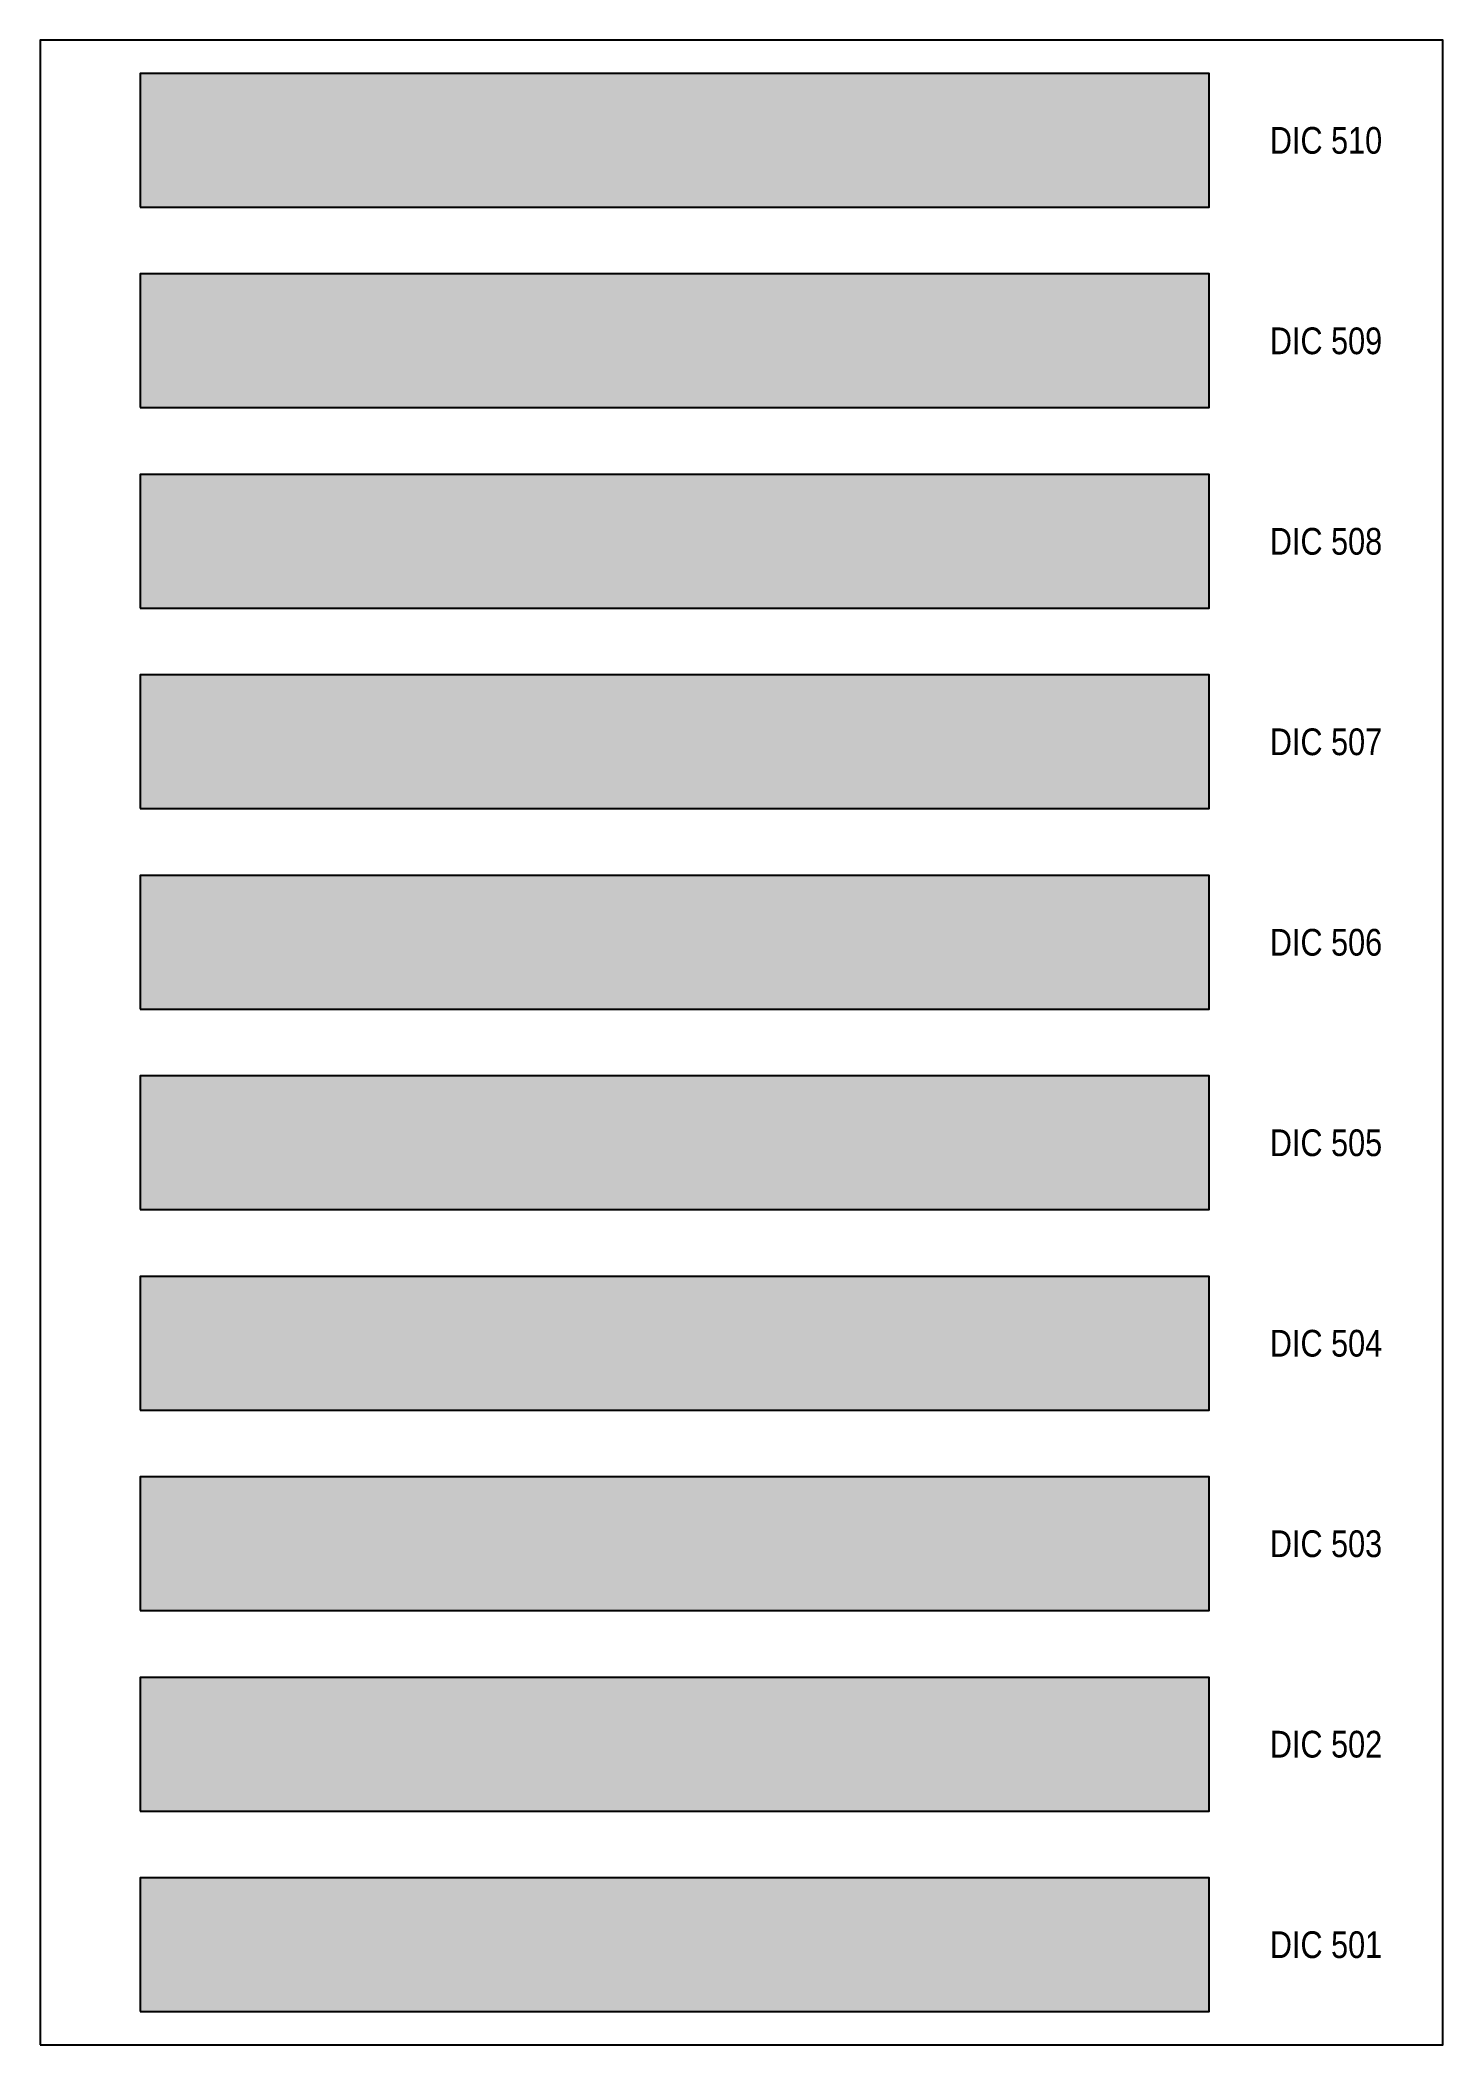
# Model space of a CAD drawing. Header units: millimetres. Extents: x -813692 to 807431, y 0 to 1813163.
# Drawn here: x 0 to 210, y 15000 to 15300 of the extents above; entities that cross this region are included whole.
import ezdxf
from ezdxf.enums import TextEntityAlignment as Align

# ---------------------------------------------------------------- set-up
doc = ezdxf.new("R2010")
doc.units = ezdxf.units.MM
doc.styles.get("Standard").update_dxf_attribs({"font": 'ARIALN.TTF'})

msp = doc.modelspace()

# ---------------------------------------------------------------- texts
at = {"layer": 'Defpoints', "color": 7, "ltscale": 100}
for s, p in [('DIC 510', (192.5, 15285)), ('DIC 509', (192.5, 15255)), ('DIC 508', (192.5, 15225)), ('DIC 507', (192.5, 15195)), ('DIC 506', (192.5, 15165)), ('DIC 505', (192.5, 15135)), ('DIC 504', (192.5, 15105)), ('DIC 503', (192.5, 15075)), ('DIC 502', (192.5, 15045)), ('DIC 501', (192.5, 15015))]:
    msp.add_text(s, height=4, dxfattribs=at).set_placement(p, align=Align.MIDDLE)

# ---------------------------------------------------------------- hatches: boundary and pattern name
at = {"layer": 'Defpoints', "ltscale": 100, "true_color": 0x555c4f}
msp.add_hatch(color=251, dxfattribs=at).paths.add_polyline_path([(15, 15275), (175, 15275), (175, 15295), (15, 15295)])
at = {"layer": 'Defpoints', "ltscale": 100, "true_color": 0x837d69}
msp.add_hatch(color=8, dxfattribs=at).paths.add_polyline_path([(15, 15245), (175, 15245), (175, 15265), (15, 15265)])
at = {"layer": 'Defpoints', "ltscale": 100, "true_color": 0x857966}
msp.add_hatch(color=8, dxfattribs=at).paths.add_polyline_path([(15, 15215), (175, 15215), (175, 15235), (15, 15235)])
at = {"layer": 'Defpoints', "ltscale": 100, "true_color": 0x7d745c}
msp.add_hatch(color=47, dxfattribs=at).paths.add_polyline_path([(15, 15185), (175, 15185), (175, 15205), (15, 15205)])
at = {"layer": 'Defpoints', "ltscale": 100, "true_color": 0xc9b988}
msp.add_hatch(color=43, dxfattribs=at).paths.add_polyline_path([(15, 15155), (175, 15155), (175, 15175), (15, 15175)])
at = {"layer": 'Defpoints', "ltscale": 100, "true_color": 0xad9a7c}
msp.add_hatch(color=33, dxfattribs=at).paths.add_polyline_path([(15, 15125), (175, 15125), (175, 15145), (15, 15145)])
at = {"layer": 'Defpoints', "ltscale": 100, "true_color": 0x524d49}
msp.add_hatch(color=251, dxfattribs=at).paths.add_polyline_path([(15, 15095), (175, 15095), (175, 15115), (15, 15115)])
at = {"layer": 'Defpoints', "ltscale": 100, "true_color": 0x726558}
msp.add_hatch(color=251, dxfattribs=at).paths.add_polyline_path([(15, 15065), (175, 15065), (175, 15085), (15, 15085)])
at = {"layer": 'Defpoints', "ltscale": 100, "true_color": 0x857464}
msp.add_hatch(color=8, dxfattribs=at).paths.add_polyline_path([(15, 15035), (175, 15035), (175, 15055), (15, 15055)])
at = {"layer": 'Defpoints', "ltscale": 100, "true_color": 0x542749}
msp.add_hatch(color=219, dxfattribs=at).paths.add_polyline_path([(15, 15005), (175, 15005), (175, 15025), (15, 15025)])

# ---------------------------------------------------------------- linework, layer by layer
at = {"layer": 'Defpoints', "color": 7, "ltscale": 100}
msp.add_lwpolyline([(0, 15000), (210, 15000), (210, 15300), (0, 15300)], close=True, dxfattribs=at)
msp.add_lwpolyline([(0, 15000), (210, 15000), (210, 15300), (0, 15300)], close=True, dxfattribs=at)
at = {"layer": 'Defpoints', "color": 251, "ltscale": 100, "true_color": 0x555c4f}
msp.add_lwpolyline([(15, 15275), (175, 15275), (175, 15295), (15, 15295)], close=True, dxfattribs=at)
at = {"layer": 'Defpoints', "color": 8, "ltscale": 100, "true_color": 0x837d69}
msp.add_lwpolyline([(15, 15245), (175, 15245), (175, 15265), (15, 15265)], close=True, dxfattribs=at)
at = {"layer": 'Defpoints', "color": 8, "ltscale": 100, "true_color": 0x857966}
msp.add_lwpolyline([(15, 15215), (175, 15215), (175, 15235), (15, 15235)], close=True, dxfattribs=at)
at = {"layer": 'Defpoints', "color": 47, "ltscale": 100, "true_color": 0x7d745c}
msp.add_lwpolyline([(15, 15185), (175, 15185), (175, 15205), (15, 15205)], close=True, dxfattribs=at)
at = {"layer": 'Defpoints', "color": 43, "ltscale": 100, "true_color": 0xc9b988}
msp.add_lwpolyline([(15, 15155), (175, 15155), (175, 15175), (15, 15175)], close=True, dxfattribs=at)
at = {"layer": 'Defpoints', "color": 33, "ltscale": 100, "true_color": 0xad9a7c}
msp.add_lwpolyline([(15, 15125), (175, 15125), (175, 15145), (15, 15145)], close=True, dxfattribs=at)
at = {"layer": 'Defpoints', "color": 251, "ltscale": 100, "true_color": 0x524d49}
msp.add_lwpolyline([(15, 15095), (175, 15095), (175, 15115), (15, 15115)], close=True, dxfattribs=at)
at = {"layer": 'Defpoints', "color": 251, "ltscale": 100, "true_color": 0x726558}
msp.add_lwpolyline([(15, 15065), (175, 15065), (175, 15085), (15, 15085)], close=True, dxfattribs=at)
at = {"layer": 'Defpoints', "color": 8, "ltscale": 100, "true_color": 0x857464}
msp.add_lwpolyline([(15, 15035), (175, 15035), (175, 15055), (15, 15055)], close=True, dxfattribs=at)
at = {"layer": 'Defpoints', "color": 219, "ltscale": 100, "true_color": 0x542749}
msp.add_lwpolyline([(15, 15005), (175, 15005), (175, 15025), (15, 15025)], close=True, dxfattribs=at)

msp.set_redraw_order([(e.dxf.handle, doc.entitydb.next_handle()) for e in msp.query("TEXT MTEXT ATTDEF DIMENSION ARC_DIMENSION")])  # texts and dimensions are drawn at this point

doc.saveas('drawing.dxf')
